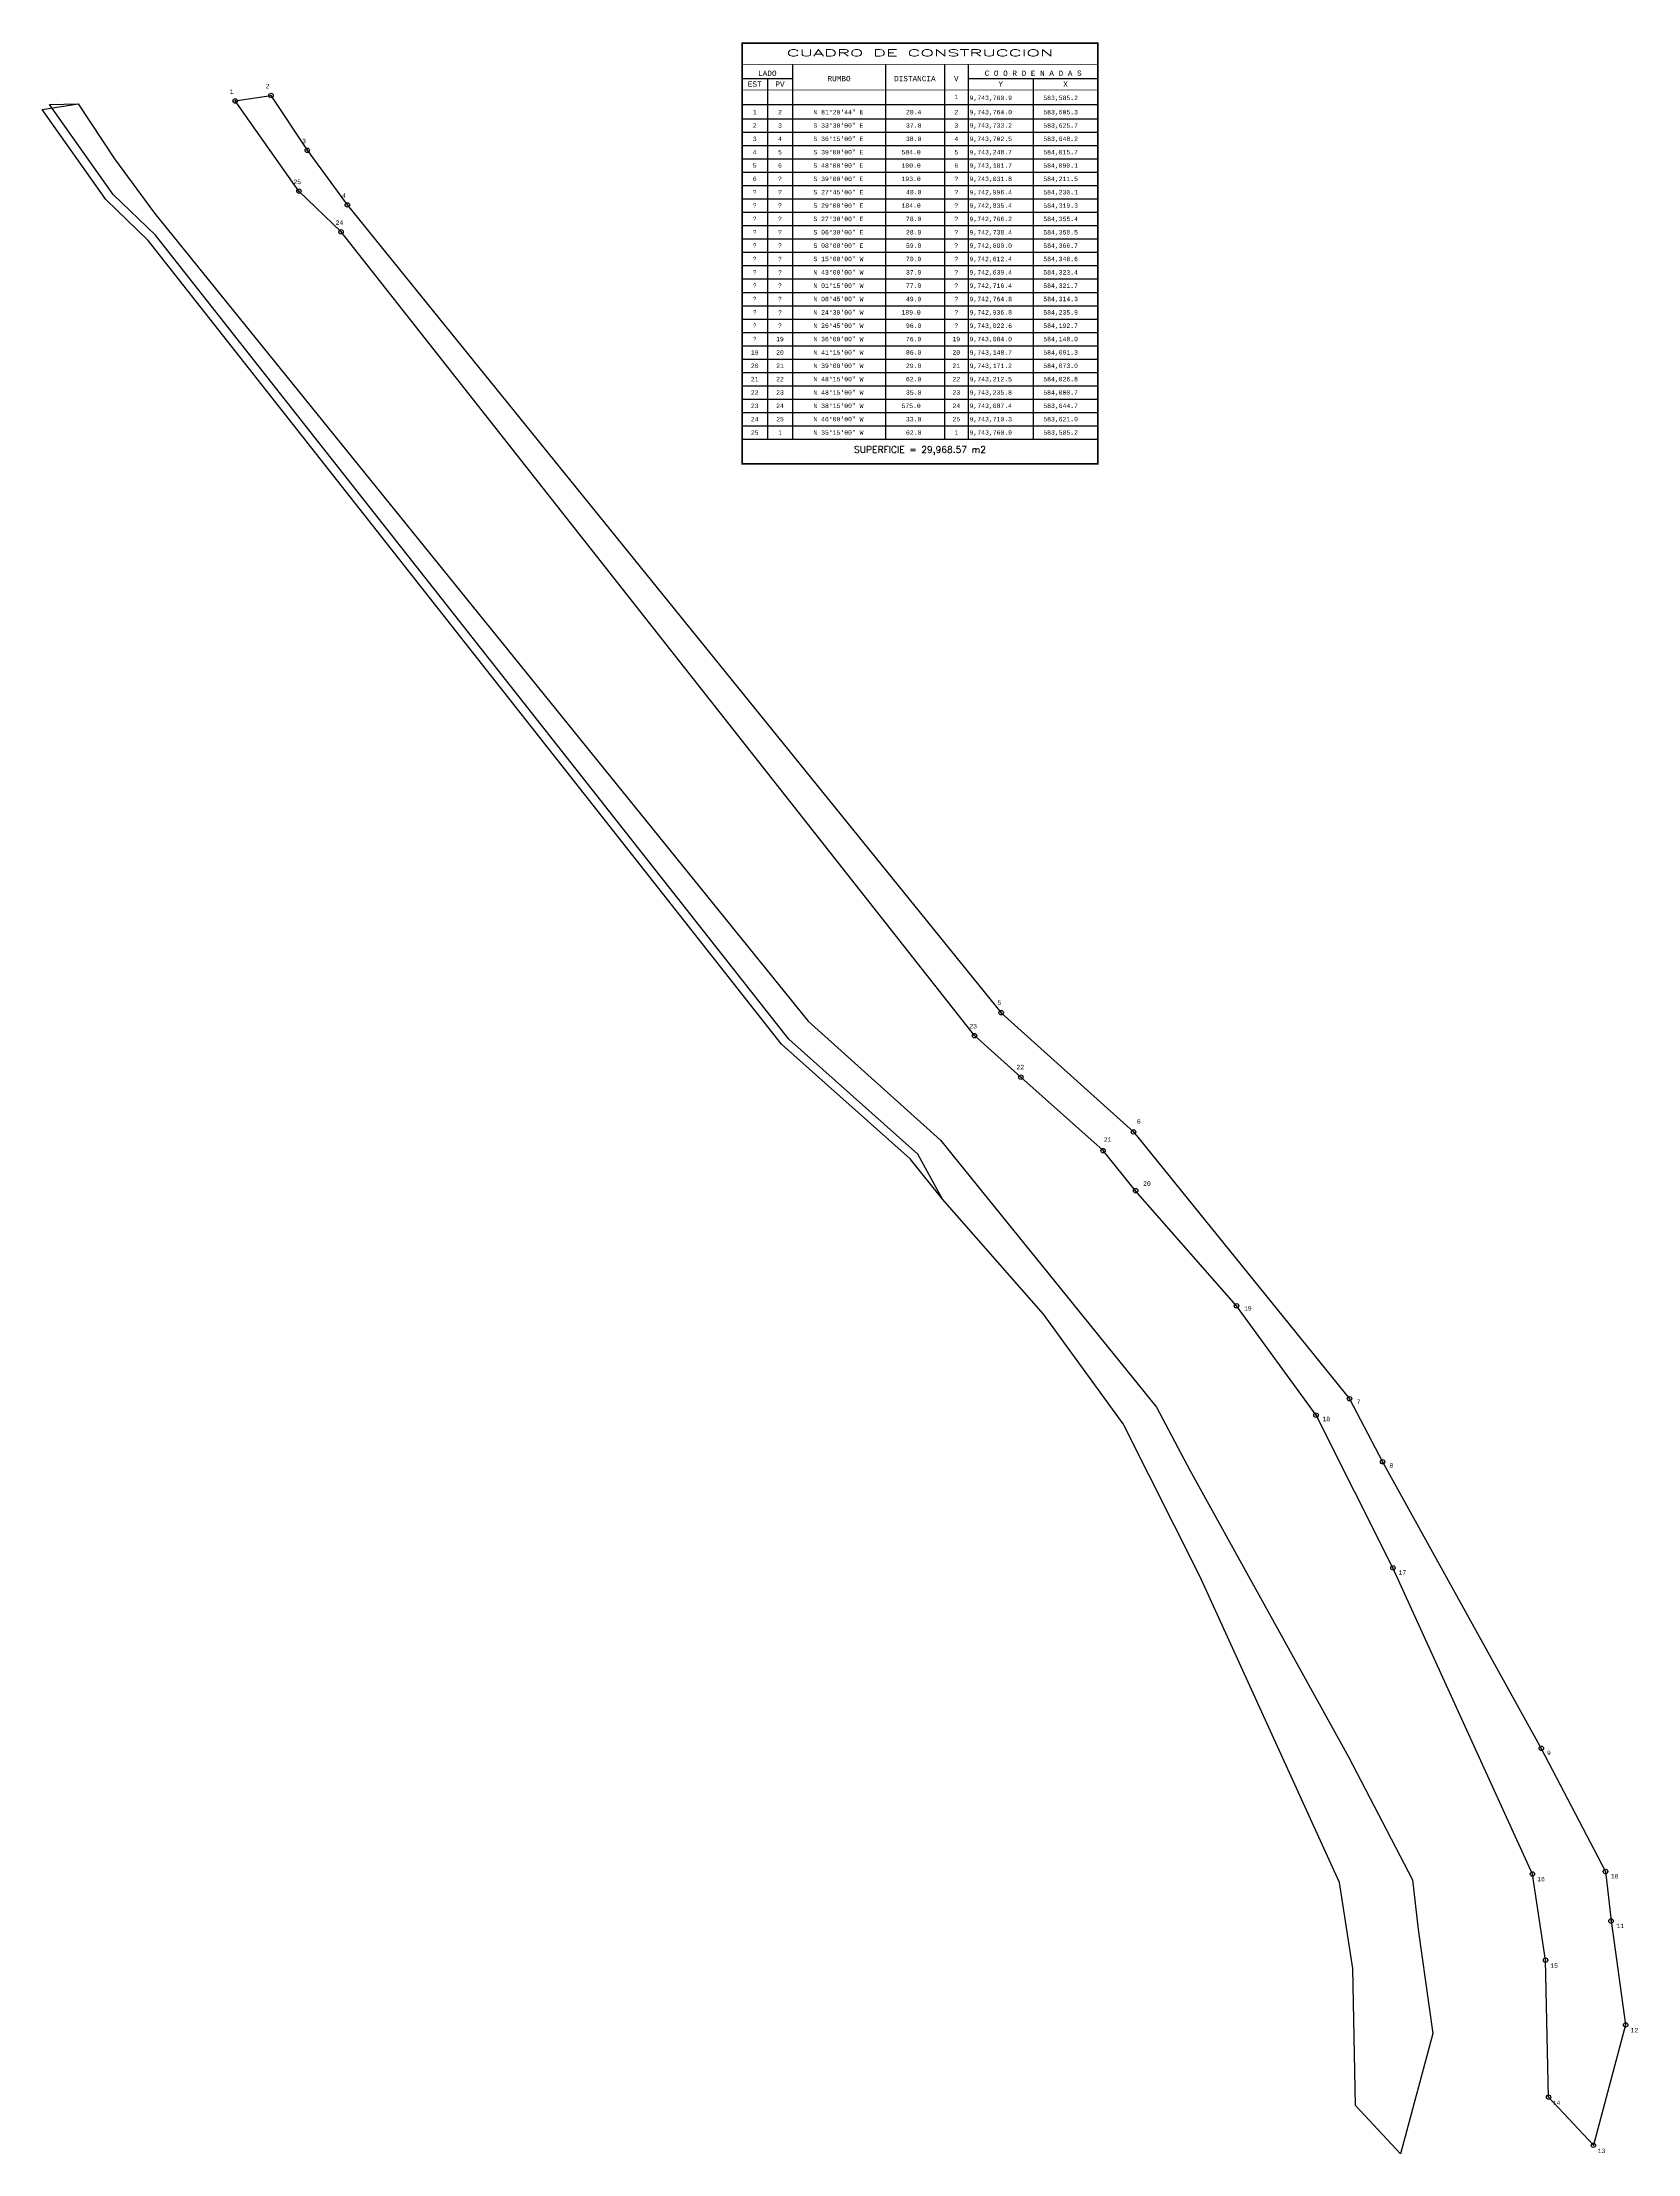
# Model space of a CAD drawing. Header units: millimetres. Extents: x 2426 to 584374, y 1065 to 9744095.
# Drawn here: x 583477 to 584374, y 9742608 to 9743794 of the extents above; entities that cross this region are included whole.
import ezdxf
from ezdxf.enums import TextEntityAlignment as Align

# ---------------------------------------------------------------- set-up
doc = ezdxf.new("R2010")
doc.units = ezdxf.units.MM
doc.header["$PDMODE"] = 32
doc.header["$PDSIZE"] = 2.5
for name, color, linetype in [('CVL_CUADCON', 1, 'Continuous'), ('CVL_CUADCON_LIN', 8, 'Continuous'), ('CVL_CUADCON_TIT', 1, 'Continuous'), ('CVL_CUADCON_TX', 2, 'Continuous'), ('CVL_PUNTO', 2, 'Continuous'), ('CVL_PUNTO_NUM', 2, 'Continuous')]:
    doc.layers.add(name, color=color, linetype=linetype)
doc.styles.add('HUECA1', font='hueca1.shx')
doc.styles.add('MONOTXT4', font='monotxt4.shx')

msp = doc.modelspace()

# ---------------------------------------------------------------- linework, layer by layer
at = {"color": 2}
for points in [[(583585.2, 9743760.9), (583605.3, 9743764), (583625.7, 9743733.2), (583648.2, 9743702.5), (584015.7, 9743248.7), (584090.1, 9743181.7), (584211.5, 9743031.8), (584230.1, 9742996.4), (584319.3, 9742835.4), (584355.4, 9742766.2), (584358.5, 9742738.4), (584366.7, 9742680), (584348.6, 9742612.4), (584323.4, 9742639.4), (584321.7, 9742716.4), (584314.3, 9742764.8), (584235.9, 9742936.8), (584192.7, 9743022.6), (584148, 9743084), (584091.3, 9743148.7), (584073, 9743171.2), (584026.8, 9743212.5), (584000.7, 9743235.8), (583644.7, 9743687.4), (583621, 9743710.3)], [(583476.7, 9743756.2), (583496.9, 9743759.3), (583517.3, 9743728.4), (583539.8, 9743697.8), (583907.3, 9743243.9), (583981.6, 9743177), (584103.1, 9743027), (584121.7, 9742991.6), (584210.9, 9742830.7), (584246.9, 9742761.5), (584250.1, 9742733.7), (584258.3, 9742675.2), (584240.2, 9742607.6), (584214.9, 9742634.7), (584213.3, 9742711.7), (584205.8, 9742760.1), (584127.4, 9742932.1), (584084.2, 9743017.8), (584039.5, 9743079.3), (583982.8, 9743143.9), (583964.6, 9743166.5), (583918.3, 9743207.8), (583892.2, 9743231.1), (583536.2, 9743682.6), (583512.5, 9743705.6)]]:
    msp.add_lwpolyline(points, close=True, dxfattribs=at)
msp.add_lwpolyline([(584240.2, 9742607.6), (584214.9, 9742634.7), (584213.3, 9742711.7), (584205.8, 9742760.1), (584127.4, 9742932.1), (584084.2, 9743017.8), (584039.5, 9743079.3), (583982.8, 9743143.9), (583968.8, 9743169.3), (583922.5, 9743210.6), (583896.4, 9743233.9), (583540.4, 9743685.5), (583516.7, 9743708.4), (583480.9, 9743759), (583496.9, 9743759.3), (583517.3, 9743728.4), (583539.8, 9743697.8), (583907.3, 9743243.9), (583981.6, 9743177), (584103.1, 9743027), (584121.7, 9742991.6), (584210.9, 9742830.7), (584246.9, 9742761.5), (584250.1, 9742733.7), (584258.3, 9742675.2), (584240.2, 9742607.6), (584214.9, 9742634.7), (584213.3, 9742711.7), (584205.8, 9742760.1), (584127.4, 9742932.1), (584084.2, 9743017.8), (584039.5, 9743079.3), (583982.8, 9743143.9)])
at = {"layer": 'CVL_CUADCON', "color": 1, "linetype": 'Continuous', "const_width": 1, "flags": 128}
msp.add_lwpolyline([(583870.2, 9743793.4), (584070.1, 9743793.4), (584070.1, 9743557), (583870.2, 9743557)], close=True, dxfattribs=at)
at = {"layer": 'CVL_CUADCON', "color": 1, "linetype": 'Continuous', "const_width": 0.375, "flags": 128}
for points in [[(583870.2, 9743781.5), (584070.1, 9743781.5)], [(583870.2, 9743767), (584070.1, 9743767)], [(583870.2, 9743570.9), (584070.1, 9743570.9)]]:
    msp.add_lwpolyline(points, dxfattribs=at)
at = {"layer": 'CVL_CUADCON_LIN', "color": 8, "linetype": 'Continuous'}
for p, q in [((583898.5, 9743781.5), (583898.5, 9743570.9)), ((583950.7, 9743781.5), (583950.7, 9743570.9)), ((583983.8, 9743781.5), (583983.8, 9743570.9)), ((583997.2, 9743781.5), (583997.2, 9743570.9)), ((583870.2, 9743773.5), (583898.5, 9743773.5)), ((583884.3, 9743773.5), (583884.3, 9743570.9)), ((583997.2, 9743773.5), (584070.1, 9743773.5)), ((584033.7, 9743773.5), (584033.7, 9743570.9)), ((583870.2, 9743758.9), (584070.1, 9743758.9)), ((583870.2, 9743750.9), (584070.1, 9743750.9)), ((583870.2, 9743743.4), (584070.1, 9743743.4)), ((583870.2, 9743735.9), (584070.1, 9743735.9)), ((583870.2, 9743728.4), (584070.1, 9743728.4)), ((583870.2, 9743720.9), (584070.1, 9743720.9)), ((583870.2, 9743713.4), (584070.1, 9743713.4)), ((583870.2, 9743705.9), (584070.1, 9743705.9)), ((583870.2, 9743698.4), (584070.1, 9743698.4)), ((583870.2, 9743690.9), (584070.1, 9743690.9)), ((583870.2, 9743683.4), (584070.1, 9743683.4)), ((583870.2, 9743675.9), (584070.1, 9743675.9)), ((583870.2, 9743668.4), (584070.1, 9743668.4)), ((583870.2, 9743660.9), (584070.1, 9743660.9)), ((583870.2, 9743653.4), (584070.1, 9743653.4)), ((583870.2, 9743645.9), (584070.1, 9743645.9)), ((583870.2, 9743638.4), (584070.1, 9743638.4)), ((583870.2, 9743630.9), (584070.1, 9743630.9)), ((583870.2, 9743623.4), (584070.1, 9743623.4)), ((583870.2, 9743615.9), (584070.1, 9743615.9)), ((583870.2, 9743608.4), (584070.1, 9743608.4)), ((583870.2, 9743600.9), (584070.1, 9743600.9)), ((583870.2, 9743593.4), (584070.1, 9743593.4)), ((583870.2, 9743585.9), (584070.1, 9743585.9)), ((583870.2, 9743578.4), (584070.1, 9743578.4)), ((583870.2, 9743570.9), (584070.1, 9743570.9))]:
    msp.add_line(p, q, dxfattribs=at)
at = {"layer": 'CVL_PUNTO', "color": 2}
for p in [(583605.3, 9743764), (583585.2, 9743760.9), (583625.7, 9743733.2), (583621, 9743710.3), (583648.2, 9743702.5), (583644.7, 9743687.4), (584015.7, 9743248.7), (584000.7, 9743235.8), (584026.8, 9743212.5), (584090.1, 9743181.7), (584073, 9743171.2), (584091.3, 9743148.7), (584148, 9743084), (584211.5, 9743031.8), (584192.7, 9743022.6), (584230.1, 9742996.4), (584235.9, 9742936.8), (584319.3, 9742835.4), (584314.3, 9742764.8), (584355.4, 9742766.2), (584358.5, 9742738.4), (584321.7, 9742716.4), (584366.7, 9742680), (584323.4, 9742639.4), (584348.6, 9742612.4)]:
    msp.add_point(p, dxfattribs=at)

# ---------------------------------------------------------------- texts
at = {"layer": 'CVL_CUADCON_TIT', "color": 1, "style": 'HUECA1', "width": 1.758658}
msp.add_text('CUADRO DE CONSTRUCCION', height=3.75, dxfattribs=at).set_placement((583895.2, 9743786), (584045.1, 9743786), align=Align.FIT)
at = {"layer": 'CVL_CUADCON_TIT', "color": 1, "style": 'MONOTXT4'}
for s, p in [('LADO', (583884.3, 9743775)), ('C O O R D E N A D A S', (584033.7, 9743775)), ('EST', (583877.2, 9743768.9)), ('PV', (583891.4, 9743768.9)), ('Y', (584015.5, 9743768.9)), ('X', (584051.9, 9743768.9))]:
    msp.add_text(s, height=3, dxfattribs=at).set_placement(p, align=Align.CENTER)
at = {"layer": 'CVL_CUADCON_TIT', "color": 1}
for s, height, style, p in [('RUMBO', 3, 'MONOTXT4', (583924.6, 9743773.5)), ('DISTANCIA', 3, 'MONOTXT4', (583967.2, 9743773.5)), ('V', 3, 'MONOTXT4', (583990.5, 9743773.5)), ('SUPERFICIE = 29,968.57 m2', 3.75, 'HUECA1', (583970.1, 9743564.5))]:
    msp.add_text(s, height=height, dxfattribs=dict(at, style=style)).set_placement(p, align=Align.MIDDLE)
at = {"layer": 'CVL_CUADCON_TX', "color": 2, "style": 'MONOTXT4'}
for s, p in [('1', (583990.5, 9743762)), ('1', (583877.2, 9743753.4)), ('2', (583891.4, 9743753.4)), ('2', (583990.5, 9743753.4)), ('2', (583877.2, 9743745.9)), ('3', (583877.2, 9743738.4)), ('3', (583891.4, 9743745.9)), ('4', (583891.4, 9743738.4)), ('3', (583990.5, 9743745.9)), ('4', (583990.5, 9743738.4)), ('4', (583877.2, 9743730.9)), ('5', (583891.4, 9743730.9)), ('5', (583990.5, 9743730.9)), ('5', (583877.2, 9743723.4)), ('6', (583877.2, 9743715.9)), ('?', (583891.4, 9743715.9)), ('6', (583891.4, 9743723.4)), ('?', (583990.5, 9743715.9)), ('6', (583990.5, 9743723.4)), ('?', (583877.2, 9743708.4)), ('?', (583877.2, 9743700.9)), ('?', (583891.4, 9743708.4)), ('?', (583891.4, 9743700.9)), ('?', (583990.5, 9743708.4)), ('?', (583990.5, 9743700.9)), ('?', (583877.2, 9743693.4)), ('?', (583891.4, 9743693.4)), ('?', (583990.5, 9743693.4)), ('?', (583877.2, 9743685.9)), ('?', (583877.2, 9743678.4)), ('?', (583891.4, 9743685.9)), ('?', (583891.4, 9743678.4)), ('?', (583990.5, 9743685.9)), ('?', (583990.5, 9743678.4)), ('?', (583877.2, 9743670.9)), ('?', (583891.4, 9743670.9)), ('?', (583990.5, 9743670.9)), ('?', (583877.2, 9743663.4)), ('?', (583877.2, 9743655.9)), ('?', (583891.4, 9743663.4)), ('?', (583891.4, 9743655.9)), ('?', (583990.5, 9743663.4)), ('?', (583990.5, 9743655.9)), ('?', (583877.2, 9743648.4)), ('?', (583891.4, 9743648.4)), ('?', (583990.5, 9743648.4)), ('?', (583877.2, 9743640.9)), ('?', (583877.2, 9743633.4)), ('?', (583891.4, 9743640.9)), ('?', (583891.4, 9743633.4)), ('?', (583990.5, 9743640.9)), ('?', (583990.5, 9743633.4)), ('19', (583877.2, 9743618.4)), ('?', (583877.2, 9743625.9)), ('19', (583891.4, 9743625.9)), ('20', (583891.4, 9743618.4)), ('19', (583990.5, 9743625.9)), ('20', (583990.5, 9743618.4)), ('20', (583877.2, 9743610.9)), ('21', (583891.4, 9743610.9)), ('21', (583990.5, 9743610.9)), ('21', (583877.2, 9743603.4)), ('22', (583877.2, 9743595.9)), ('22', (583891.4, 9743603.4)), ('23', (583891.4, 9743595.9)), ('22', (583990.5, 9743603.4)), ('23', (583990.5, 9743595.9)), ('23', (583877.2, 9743588.4)), ('24', (583891.4, 9743588.4)), ('24', (583990.5, 9743588.4)), ('24', (583877.2, 9743580.9)), ('25', (583877.2, 9743573.4)), ('25', (583891.4, 9743580.9)), ('1', (583891.4, 9743573.4)), ('25', (583990.5, 9743580.9)), ('1', (583990.5, 9743573.4))]:
    msp.add_text(s, height=2.5, dxfattribs=at).set_placement(p, align=Align.CENTER)
for s, p in [('9,743,760.9', (583998, 9743761.4)), ('583,585.2', (584039.4, 9743761.4)), ('N 81%%d20\'44" E', (583910.2, 9743753.4)), ('20.4', (583962.2, 9743753.4)), ('9,743,764.0', (583998, 9743753.4)), ('583,605.3', (584039.4, 9743753.4)), ('S 33%%d30\'00" E', (583910.2, 9743745.9)), ('S 36%%d15\'00" E', (583910.2, 9743738.4)), ('37.0', (583962.2, 9743745.9)), ('38.0', (583962.2, 9743738.4)), ('9,743,733.2', (583998, 9743745.9)), ('9,743,702.5', (583998, 9743738.4)), ('583,625.7', (584039.4, 9743745.9)), ('583,648.2', (584039.4, 9743738.4)), ('S 39%%d00\'00" E', (583910.2, 9743730.9)), ('584.0', (583959.7, 9743730.9)), ('9,743,248.7', (583998, 9743730.9)), ('584,015.7', (584039.4, 9743730.9)), ('S 48%%d00\'00" E', (583910.2, 9743723.4)), ('S 39%%d00\'00" E', (583910.2, 9743715.9)), ('100.0', (583959.7, 9743723.4)), ('193.0', (583959.7, 9743715.9)), ('9,743,181.7', (583998, 9743723.4)), ('9,743,031.8', (583998, 9743715.9)), ('584,090.1', (584039.4, 9743723.4)), ('584,211.5', (584039.4, 9743715.9)), ('S 27%%d45\'00" E', (583910.2, 9743708.4)), ('S 29%%d00\'00" E', (583910.2, 9743700.9)), ('184.0', (583959.7, 9743700.9)), ('40.0', (583962.2, 9743708.4)), ('9,742,996.4', (583998, 9743708.4)), ('9,742,835.4', (583998, 9743700.9)), ('584,230.1', (584039.4, 9743708.4)), ('584,319.3', (584039.4, 9743700.9)), ('S 27%%d30\'00" E', (583910.2, 9743693.4)), ('78.0', (583962.2, 9743693.4)), ('9,742,766.2', (583998, 9743693.4)), ('584,355.4', (584039.4, 9743693.4)), ('S 06%%d30\'00" E', (583910.2, 9743685.9)), ('S 08%%d00\'00" E', (583910.2, 9743678.4)), ('59.0', (583962.2, 9743678.4)), ('28.0', (583962.2, 9743685.9)), ('9,742,738.4', (583998, 9743685.9)), ('9,742,680.0', (583998, 9743678.4)), ('584,358.5', (584039.4, 9743685.9)), ('584,366.7', (584039.4, 9743678.4)), ('S 15%%d00\'00" W', (583910.2, 9743670.9)), ('70.0', (583962.2, 9743670.9)), ('9,742,612.4', (583998, 9743670.9)), ('584,348.6', (584039.4, 9743670.9)), ('N 43%%d00\'00" W', (583910.2, 9743663.4)), ('N 01%%d15\'00" W', (583910.2, 9743655.9)), ('37.0', (583962.2, 9743663.4)), ('77.0', (583962.2, 9743655.9)), ('9,742,639.4', (583998, 9743663.4)), ('9,742,716.4', (583998, 9743655.9)), ('584,323.4', (584039.4, 9743663.4)), ('584,321.7', (584039.4, 9743655.9)), ('N 08%%d45\'00" W', (583910.2, 9743648.4)), ('49.0', (583962.2, 9743648.4)), ('9,742,764.8', (583998, 9743648.4)), ('584,314.3', (584039.4, 9743648.4)), ('N 24%%d30\'00" W', (583910.2, 9743640.9)), ('N 26%%d45\'00" W', (583910.2, 9743633.4)), ('189.0', (583959.7, 9743640.9)), ('96.0', (583962.2, 9743633.4)), ('9,742,936.8', (583998, 9743640.9)), ('9,743,022.6', (583998, 9743633.4)), ('584,235.9', (584039.4, 9743640.9)), ('584,192.7', (584039.4, 9743633.4)), ('N 36%%d00\'00" W', (583910.2, 9743625.9)), ('N 41%%d15\'00" W', (583910.2, 9743618.4)), ('86.0', (583962.2, 9743618.4)), ('76.0', (583962.2, 9743625.9)), ('9,743,084.0', (583998, 9743625.9)), ('9,743,148.7', (583998, 9743618.4)), ('584,148.0', (584039.4, 9743625.9)), ('584,091.3', (584039.4, 9743618.4)), ('N 39%%d00\'00" W', (583910.2, 9743610.9)), ('29.0', (583962.2, 9743610.9)), ('9,743,171.2', (583998, 9743610.9)), ('584,073.0', (584039.4, 9743610.9)), ('N 48%%d15\'00" W', (583910.2, 9743603.4)), ('N 48%%d15\'00" W', (583910.2, 9743595.9)), ('35.0', (583962.2, 9743595.9)), ('62.0', (583962.2, 9743603.4)), ('9,743,212.5', (583998, 9743603.4)), ('9,743,235.8', (583998, 9743595.9)), ('584,026.8', (584039.4, 9743603.4)), ('584,000.7', (584039.4, 9743595.9)), ('N 38%%d15\'00" W', (583910.2, 9743588.4)), ('575.0', (583959.7, 9743588.4)), ('9,743,687.4', (583998, 9743588.4)), ('583,644.7', (584039.4, 9743588.4)), ('N 46%%d00\'00" W', (583910.2, 9743580.9)), ('N 35%%d15\'00" W', (583910.2, 9743573.4)), ('33.0', (583962.2, 9743580.9)), ('62.0', (583962.2, 9743573.4)), ('9,743,710.3', (583998, 9743580.9)), ('9,743,760.9', (583998, 9743573.4)), ('583,621.0', (584039.4, 9743580.9)), ('583,585.2', (584039.4, 9743573.4))]:
    msp.add_text(s, height=2.5, dxfattribs=at).set_placement(p)
at = {"layer": 'CVL_PUNTO_NUM', "color": 2, "style": 'MONOTXT4'}
for s, p in [('1', (583582.1, 9743764.9)), ('2', (583602.3, 9743768)), ('3', (583622.8, 9743737.2)), ('25', (583617.9, 9743714.2)), ('4', (583645.2, 9743706.5)), ('24', (583641.6, 9743691.3)), ('5', (584013.6, 9743253.2)), ('23', (583997.8, 9743239.9)), ('22', (584024.3, 9743216.9)), ('6', (584092, 9743186.3)), ('21', (584073.4, 9743176.2)), ('20', (584095.5, 9743151.4)), ('19', (584152.2, 9743081.3)), ('7', (584215.5, 9743028.8)), ('18', (584196.3, 9743019.2)), ('8', (584233.9, 9742993.1)), ('17', (584239.1, 9742933)), ('9', (584322.5, 9742831.6)), ('16', (584317, 9742760.7)), ('10', (584358.4, 9742762.3)), ('11', (584361.5, 9742734.4)), ('15', (584324.3, 9742712.1)), ('12', (584369.5, 9742675.8)), ('14', (584325.7, 9742635)), ('13', (584351, 9742608))]:
    msp.add_text(s, height=2.5, dxfattribs=at).set_placement(p)

doc.saveas('drawing.dxf')
